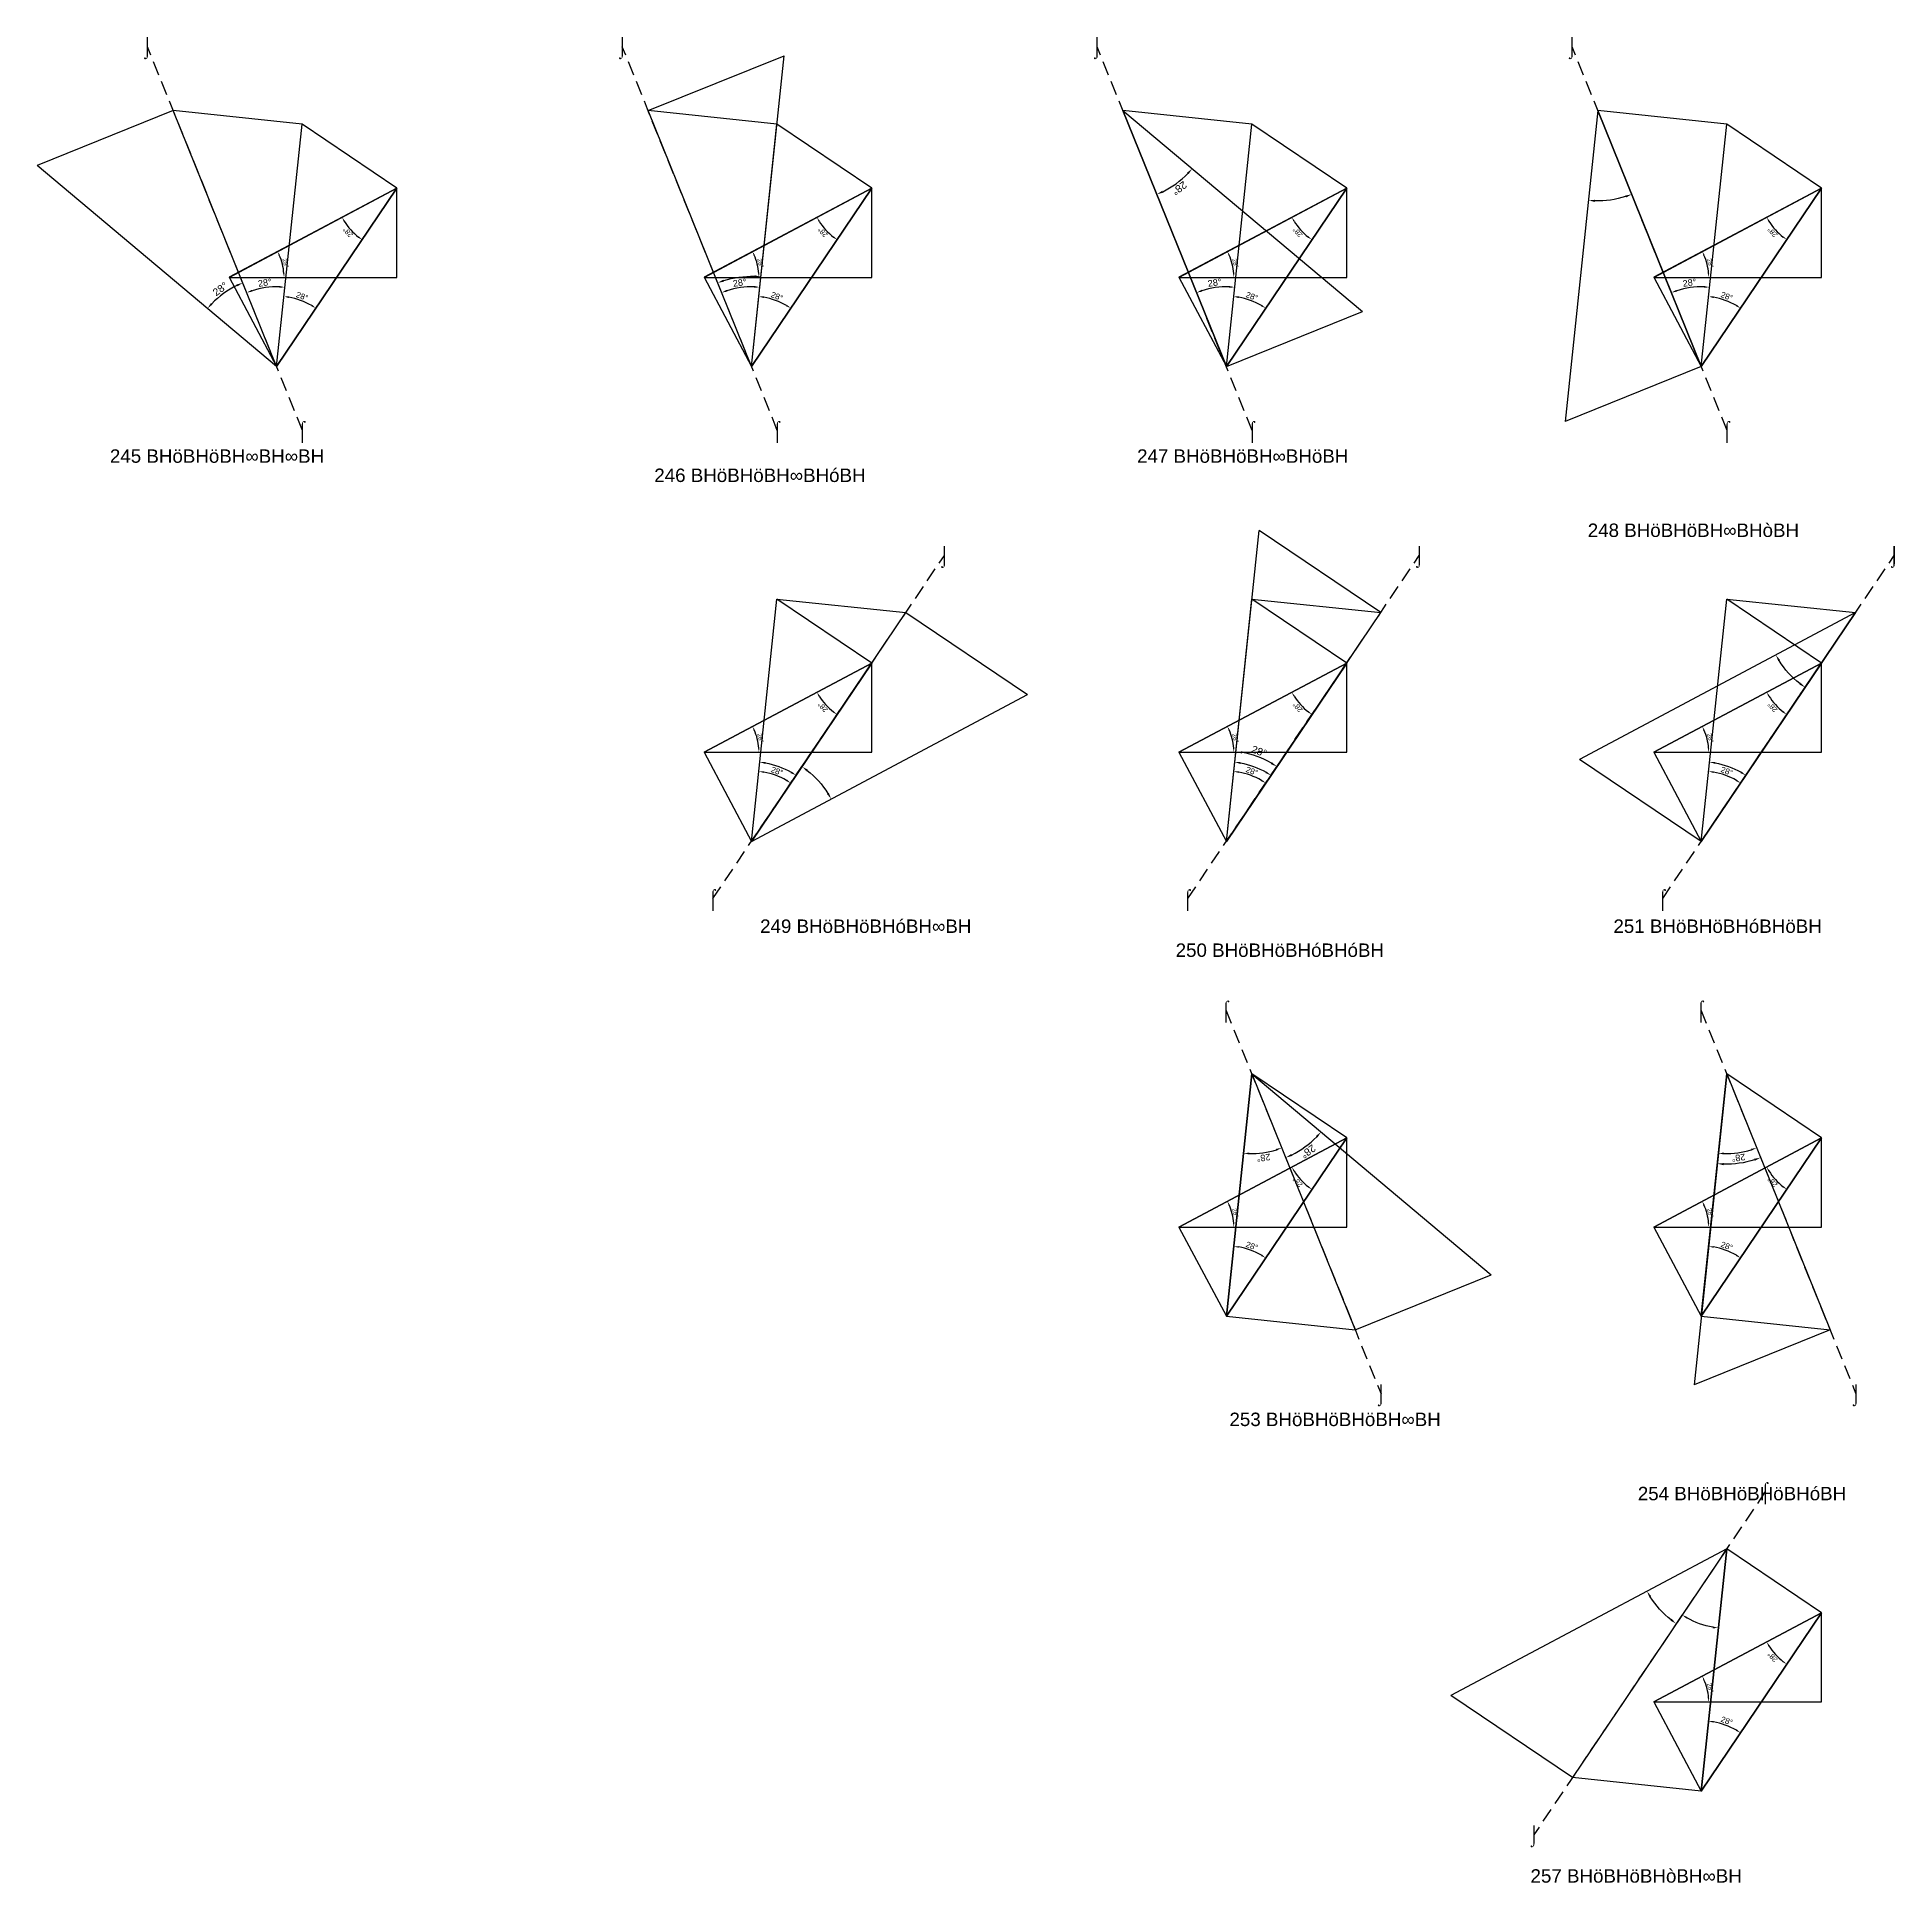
# Model space of a CAD drawing. Header units: millimetres. Extents: x 109495 to 889476, y -4752178 to 24518.
# Drawn here: x 283621 to 449760, y -3652174 to -3487101 of the extents above; entities that cross this region are included whole.
import ezdxf
from ezdxf.enums import TextEntityAlignment as Align

# ---------------------------------------------------------------- set-up
doc = ezdxf.new("R2010")
doc.units = ezdxf.units.MM
doc.header["$PDMODE"] = 35
doc.linetypes.add('DASHED', pattern=[19.05, 12.7, -6.35])
for name, color, linetype in [('BASE', 170, 'Continuous'), ('HYPOTENUSE', 20, 'Continuous'), ('PERPENDICULAR', 90, 'Continuous')]:
    doc.layers.add(name, color=color, linetype=linetype)
doc.styles.add('Arial', font='arial.ttf')
doc.dimstyles.new('ISO-25', dxfattribs={"dimtxt": 250, "dimasz": 100, "dimexe": 1.25, "dimexo": 0.625, "dimgap": 100, "dimtad": 1, "dimdec": 0, "dimtxsty": 'Arial', "dimcen": 2.5, "dimadec": 0, "dimazin": 0, "dimtfac": 1, "dimtdec": 0, "dimtmove": 0, "dimatfit": 3, "dimfxl": 1, "dimarcsym": 0})

msp = doc.modelspace()

# ---------------------------------------------------------------- texts
at = {"linetype": 'DASHED', "ltscale": 100, "style": 'Arial'}
for s, p in [('⌡', (293477, -3487954)), ('⌡', (335949, -3487954)), ('⌡', (378420, -3487954)), ('⌡', (420891, -3487954)), ('⌠', (307345, -3522279)), ('⌠', (349817, -3522279)), ('⌠', (392288, -3522279)), ('⌠', (434759, -3522279)), ('245 BHöBHöBH∞BH∞BH', (299707, -3524567)), ('247 BHöBHöBH∞BHöBH', (391438, -3524567)), ('246 BHöBHöBH∞BHóBH', (348262, -3526287)), ('248 BHöBHöBH∞BHòBH', (431744, -3531203)), ('⌡', (364757, -3533453)), ('⌡', (407228, -3533453)), ('⌡', (449699, -3533453)), ('⌠', (344055, -3564144)), ('⌠', (386526, -3564144)), ('⌠', (428998, -3564144)), ('249 BHöBHöBHóBH∞BH', (357725, -3566614)), ('251 BHöBHöBHóBHöBH', (433909, -3566614)), ('250 BHöBHöBHóBHóBH', (394757, -3568759)), ('⌠', (389943, -3574108)), ('⌠', (432415, -3574108)), ('⌡', (403811, -3608432)), ('⌡', (446283, -3608432)), ('253 BHöBHöBHöBH∞BH', (399702, -3610721)), ('254 BHöBHöBHöBHóBH', (436089, -3617357)), ('⌠', (438176, -3617185)), ('⌡', (417475, -3647876)), ('257 BHöBHöBHòBH∞BH', (426626, -3651557))]:
    msp.add_text(s, height=1200, dxfattribs=at).set_placement(p, align=Align.MIDDLE_CENTER)

# ---------------------------------------------------------------- blocks, each defined once
blk = doc.blocks.new('*D2')
at = {"color": 0, "lineweight": -2, "ltscale": 100, "transparency": 16777216}
blk.add_arc((0, 0), 4906, 4.08845, 23.91155, dxfattribs=at)
at = {"color": 0, "ltscale": 100, "transparency": 16777216}
for points in [[(4432, 1963), (4537, 2014), (4332, 2303)], [(4952, 352), (4835, 348), (4906, 0)]]:
    blk.add_solid(points, dxfattribs=at)
at = {"layer": 'Defpoints', "color": 0, "ltscale": 100, "transparency": 16777216}
for p in [(15000, 7976), (0, 0), (0, 0), (4841, 796), (15000, 0)]:
    blk.add_point(p, dxfattribs=at)
at = {"color": 0, "ltscale": 100, "transparency": 16777216, "insert": (5055, 1260), "char_height": 400, "attachment_point": 5, "rotation": 284, "style": 'Arial'}
blk.add_mtext('28°', dxfattribs=at)
blk = doc.blocks.new('GTN')
at = {"layer": 'BASE'}
blk.add_line((0, 0), (15000, 0), dxfattribs=at)
at = {"layer": 'HYPOTENUSE'}
blk.add_line((0, 0), (15000, 7975.6), dxfattribs=at)
at = {"layer": 'PERPENDICULAR'}
blk.add_line((15000, 0), (15000, 7975.6), dxfattribs=at)
at = {"color": 4, "ltscale": 100}
dim = blk.add_angular_dim_2l(base=(4841, 795.6), line1=((0, 0), (15000, 0)), line2=((0, 0), (15000, 7975.6)), dimstyle='ISO-25', override={"dimtxt": 400, "dimasz": 350, "dimgap": 100}, dxfattribs=at)
dim.commit()
dim.dimension.update_dxf_attribs({"geometry": '*D2', "text_midpoint": (5055.4, 1260.5)})

# ---------------------------------------------------------------- linework, layer by layer
at = {"linetype": 'DASHED', "ltscale": 100}
for p, q in [((307345, -3522279), (293477, -3487954)), ((349817, -3522279), (335949, -3487954)), ((392288, -3522279), (378420, -3487954)), ((434759, -3522279), (420891, -3487954)), ((344055, -3564144), (364757, -3533453)), ((386526, -3564144), (407228, -3533453)), ((428998, -3564144), (449699, -3533453)), ((389943, -3574108), (403811, -3608432)), ((432415, -3574108), (446283, -3608432)), ((438176, -3617185), (417475, -3647876))]:
    msp.add_line(p, q, dxfattribs=at)

# ---------------------------------------------------------------- block references
for p, xscale, yscale, zscale, rotation in [((347505, -3516558), -1.645357565266574, 1.645357565266573, 1.645357565266573, 292), ((380731, -3493675), 1.645357565266573, 1.645357565266573, 1.645357565266573, 292), ((305034, -3516558), 1.645357565266573, 1.645357565266573, 1.645357565266573, 112), ((305034, -3516558), 1.452764501644345, 1.452764501644345, 1.452764501644345, 84.00000000000003), ((347505, -3516558), 1.452764501644345, 1.452764501644345, 1.452764501644345, 84.00000000000003), ((389977, -3516558), 1.452764501644345, 1.452764501644345, 1.452764501644345, 84.00000000000003), ((423203, -3493675), -1.645357565266573, 1.645357565266573, 1.645357565266573, 111.9999999999999), ((432448, -3516558), 1.452764501644345, 1.452764501644345, 1.452764501644345, 84.00000000000003), ((305034, -3516558), 1.282714919717773, 1.282714919717773, 1.282714919717773, 56.00000000000002), ((347505, -3516558), 1.282714919717773, 1.282714919717773, 1.282714919717773, 56.00000000000002), ((389977, -3516558), 1.282714919717773, 1.282714919717773, 1.282714919717773, 56.00000000000002), ((432448, -3516558), 1.282714919717773, 1.282714919717773, 1.282714919717773, 56.00000000000002), ((315793, -3500606), 1.132570050689037, 1.132570050689037, 1.132570050689037, 208.0000000000001), ((358265, -3500606), 1.132570050689037, 1.132570050689037, 1.132570050689037, 208.0000000000001), ((400736, -3500606), 1.132570050689037, 1.132570050689037, 1.132570050689037, 208.0000000000001), ((443207, -3500606), 1.132570050689037, 1.132570050689037, 1.132570050689037, 208.0000000000001), ((389977, -3559029), 1.645357565266573, 1.645357565266573, 1.645357565266573, 56.00000000000003), ((446249, -3538568), -1.645357565266573, 1.645357565266573, 1.645357565266573, 56.00000000000004), ((347505, -3559029), 1.282714919717773, 1.282714919717773, 1.282714919717773, 56.00000000000002), ((347505, -3559029), -1.452764501644345, 1.452764501644345, 1.452764501644345, 264), ((347505, -3559029), -1.645357565266573, 1.645357565266573, 1.645357565266573, 236.0000000000001), ((389977, -3559029), 1.282714919717773, 1.282714919717773, 1.282714919717773, 56.00000000000002), ((389977, -3559029), -1.452764501644345, 1.452764501644345, 1.452764501644345, 264), ((432448, -3559029), 1.282714919717773, 1.282714919717773, 1.282714919717773, 56.00000000000002), ((432448, -3559029), -1.452764501644345, 1.452764501644345, 1.452764501644345, 264), ((358265, -3543078), 1.132570050689037, 1.132570050689037, 1.132570050689037, 208.0000000000001), ((400736, -3543078), 1.132570050689037, 1.132570050689037, 1.132570050689037, 208.0000000000001), ((443207, -3543078), 1.132570050689037, 1.132570050689037, 1.132570050689037, 208.0000000000001), ((392255, -3579828), 1.645357565266573, 1.645357565266573, 1.645357565266573, 292), ((389977, -3601501), 1.282714919717773, 1.282714919717773, 1.282714919717773, 56.00000000000002), ((392255, -3579828), 1.452764501644345, 1.452764501644345, 1.452764501644345, 264), ((434726, -3579828), -1.645357565266573, 1.645357565266573, 1.645357565266573, 111.9999999999999), ((432448, -3601501), 1.282714919717773, 1.282714919717773, 1.282714919717773, 56.00000000000002), ((434726, -3579828), 1.452764501644345, 1.452764501644345, 1.452764501644345, 264), ((400736, -3585549), 1.132570050689037, 1.132570050689037, 1.132570050689037, 208.0000000000001), ((443207, -3585549), 1.132570050689037, 1.132570050689037, 1.132570050689037, 208.0000000000001), ((434726, -3622300), -1.645357565266573, 1.645357565266573, 1.645357565266573, 56.00000000000004), ((434726, -3622300), -1.452764501644345, 1.452764501644345, 1.452764501644345, 84.00000000000003), ((432448, -3643972), 1.282714919717773, 1.282714919717773, 1.282714919717773, 56.00000000000002), ((443207, -3628021), 1.132570050689037, 1.132570050689037, 1.132570050689037, 208.0000000000001)]:
    msp.add_blockref('GTN', p, dxfattribs=dict(at, xscale=xscale, yscale=yscale, zscale=zscale, rotation=rotation))
at = {"linetype": 'DASHED'}
for p in [(300793, -3508582), (343265, -3508582), (385736, -3508582), (428207, -3508582), (343265, -3551053), (385736, -3551053), (428207, -3551053), (385736, -3593525), (428207, -3593525), (428207, -3635996)]:
    msp.add_blockref('GTN', p, dxfattribs=at)

msp.set_redraw_order([(e.dxf.handle, doc.entitydb.next_handle()) for e in msp.query("TEXT MTEXT ATTDEF DIMENSION ARC_DIMENSION")])  # texts and dimensions are drawn at this point

doc.saveas('drawing.dxf')
